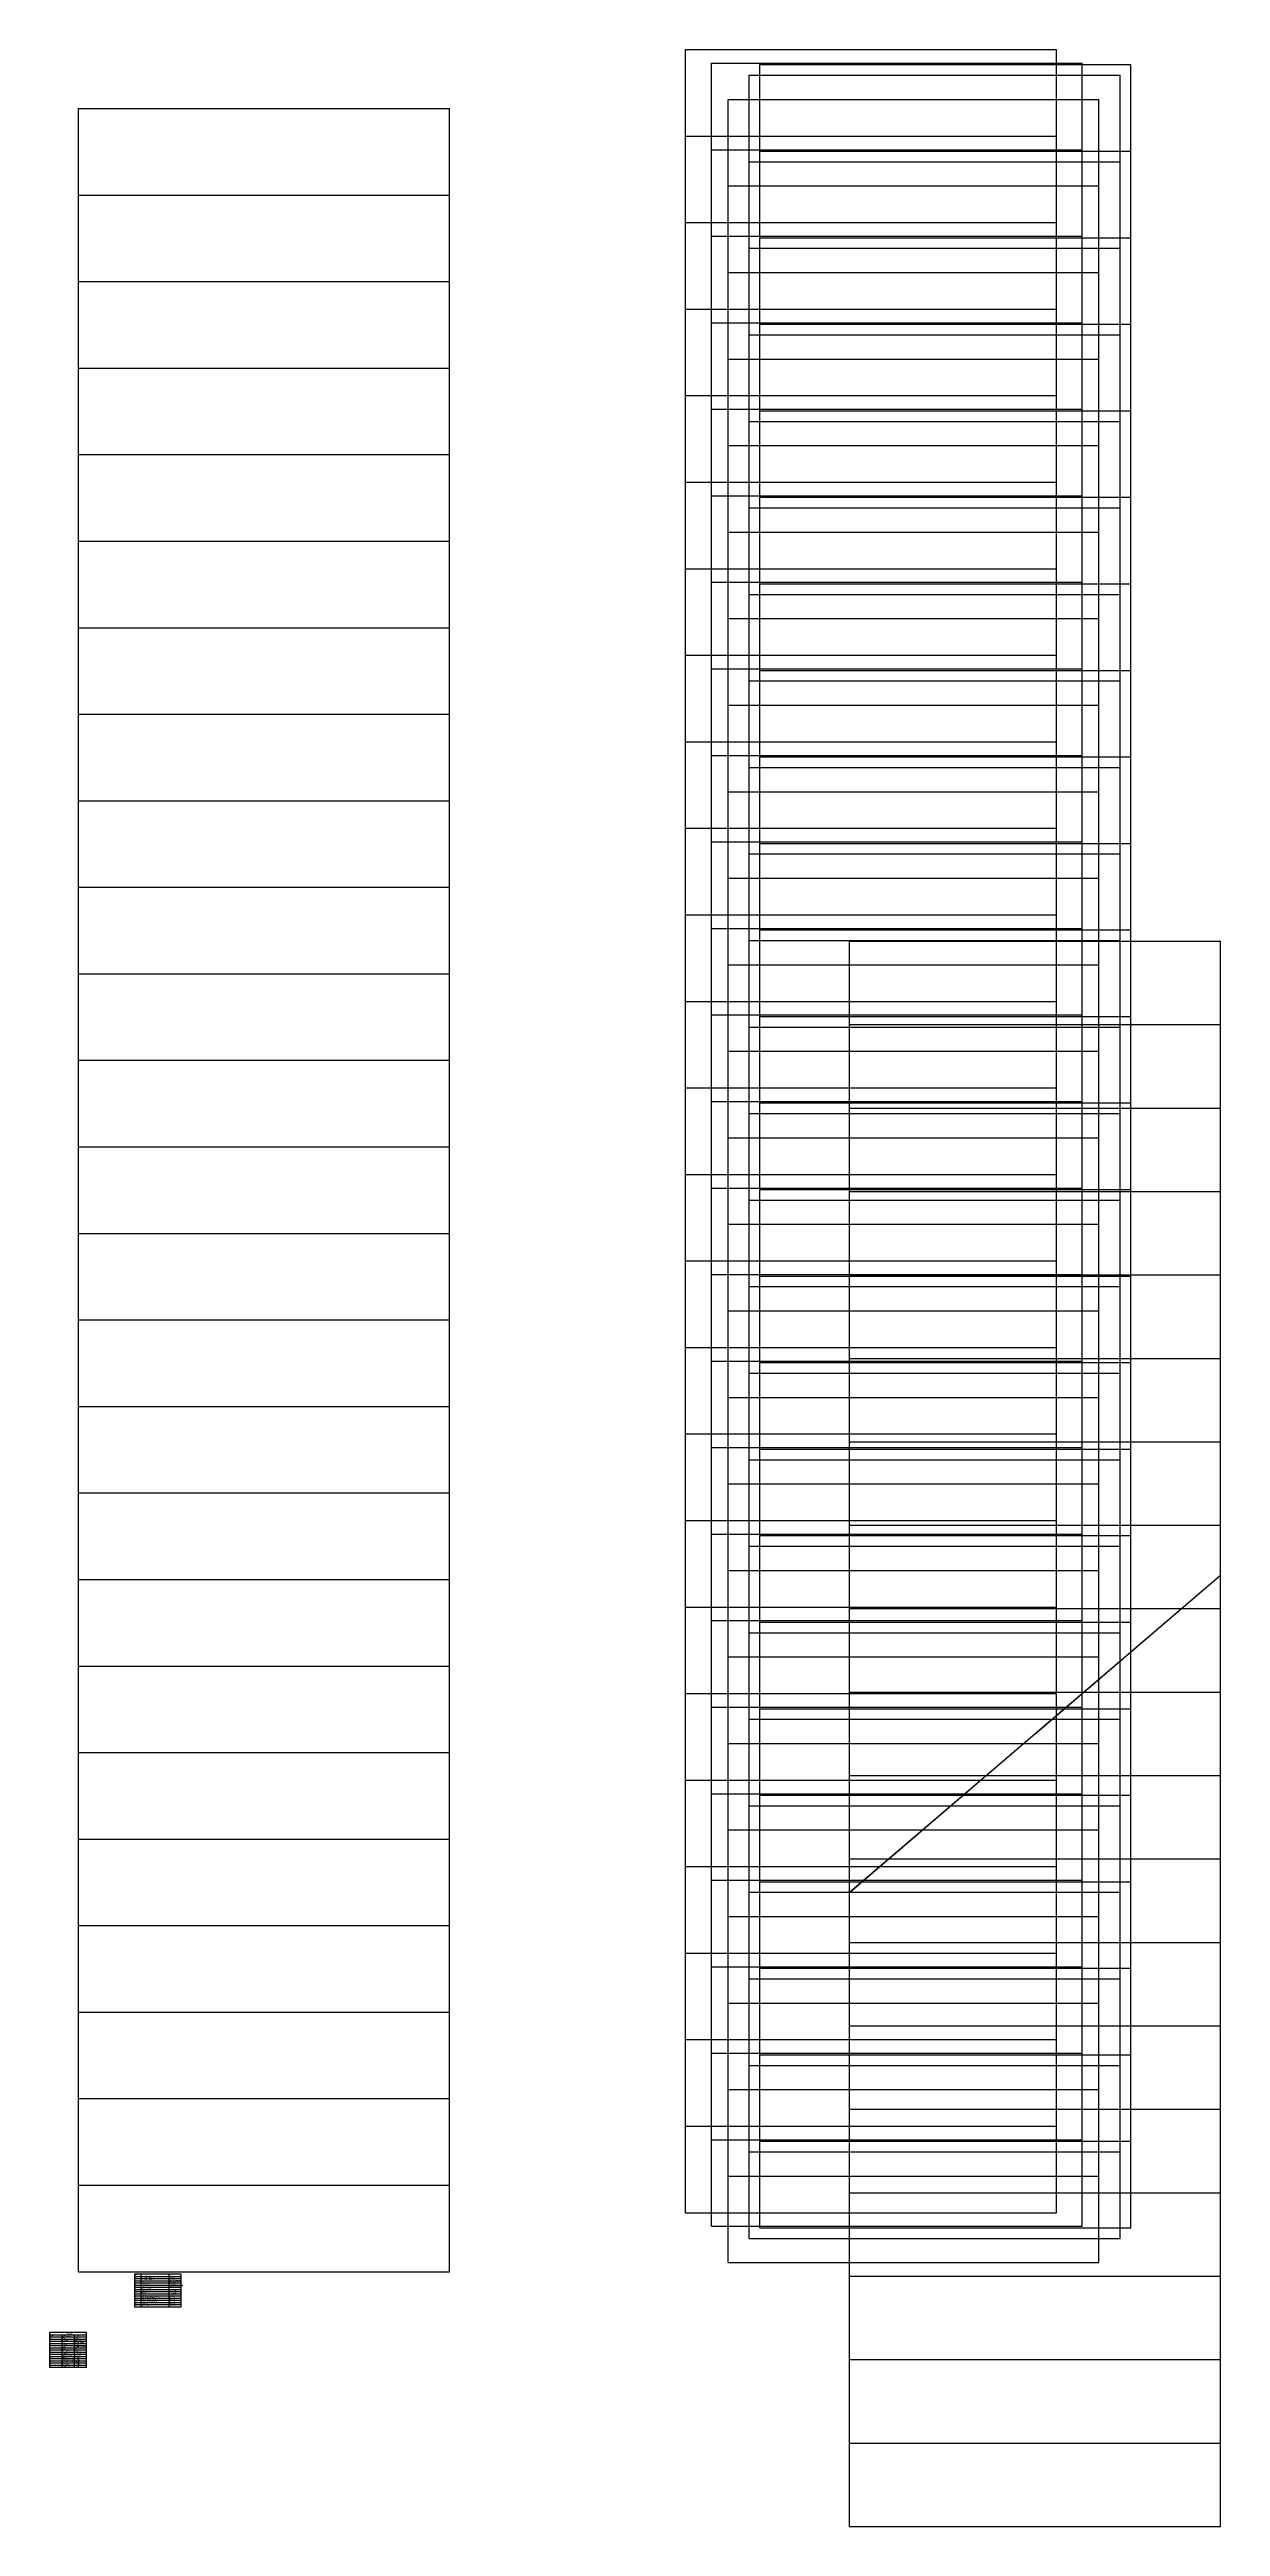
# Model space of a CAD drawing. Header units: millimetres. Extents: x -725 to 2274960, y -506 to 2980382.
# Drawn here: x -725 to 3063, y -506 to 7510 of the extents above.
import ezdxf

# ---------------------------------------------------------------- set-up
doc = ezdxf.new("R2010")
doc.units = ezdxf.units.MM
doc.header["$LTSCALE"] = 1000
doc.layers.add('PUB_TAB', color=7, linetype='Continuous')
doc.layers.add('STAIR', color=2, linetype='Continuous')
doc.styles.add('TSSD_Rein', font='tssdeng.shx', dxfattribs={"width": 0.7, "bigfont": 'hztxt.shx'})

msp = doc.modelspace()

# ---------------------------------------------------------------- linework, layer by layer
at = {"layer": 'PUB_TAB', "color": 7}
msp.add_lwpolyline([(-449.8405, 205.5586), (-298.8517, 205.5586), (-298.8517, 310.5586), (-449.8405, 310.5586)], close=True, dxfattribs=at)
for points in [[(-449.8405, 303.5586), (-298.8517, 303.5586)], [(-449.8405, 296.5586), (-298.8517, 296.5586)], [(-449.8405, 289.5586), (-298.8517, 289.5586)], [(-449.8405, 282.5586), (-298.8517, 282.5586)], [(-449.8405, 275.5586), (-298.8517, 275.5586)], [(-449.8405, 268.5586), (-298.8517, 268.5586)], [(-449.8405, 261.5586), (-298.8517, 261.5586)], [(-449.8405, 254.5586), (-298.8517, 254.5586)], [(-449.8405, 247.5586), (-298.8517, 247.5586)], [(-449.8405, 240.5586), (-298.8517, 240.5586)], [(-429.4629, 310.5586), (-429.4629, 205.5586)], [(-338.8517, 310.5586), (-338.8517, 205.5586)], [(-449.8405, 233.5586), (-298.8517, 233.5586)], [(-449.8405, 226.5586), (-298.8517, 226.5586)], [(-449.8405, 219.5586), (-298.8517, 219.5586)], [(-449.8405, 212.5586), (-298.8517, 212.5586)]]:
    msp.add_lwpolyline(points, dxfattribs=at)
at = {"layer": 'PUB_TAB'}
msp.add_lwpolyline([(-725.1004, 9.9482), (-605.1004, 9.9482), (-605.1004, 121.9482), (-725.1004, 121.9482)], close=True, dxfattribs=at)
for points in [[(-725.1004, 114.9482), (-605.1004, 114.9482)], [(-725.1004, 107.9482), (-605.1004, 107.9482)], [(-725.1004, 100.9482), (-605.1004, 100.9482)], [(-725.1004, 93.9482), (-605.1004, 93.9482)], [(-725.1004, 86.9482), (-605.1004, 86.9482)], [(-685.1004, 114.9482), (-685.1004, 9.9482)], [(-645.1004, 114.9482), (-645.1004, 9.9482)], [(-725.1004, 79.9482), (-605.1004, 79.9482)], [(-725.1004, 72.9482), (-605.1004, 72.9482)], [(-725.1004, 65.9482), (-605.1004, 65.9482)], [(-725.1004, 58.9482), (-605.1004, 58.9482)], [(-725.1004, 51.9482), (-605.1004, 51.9482)], [(-725.1004, 44.9482), (-605.1004, 44.9482)], [(-725.1004, 37.9482), (-605.1004, 37.9482)], [(-725.1004, 30.9482), (-605.1004, 30.9482)], [(-725.1004, 23.9482), (-605.1004, 23.9482)], [(-725.1004, 16.9482), (-605.1004, 16.9482)]]:
    msp.add_lwpolyline(points, dxfattribs=at)
at = {"layer": 'STAIR'}
for p, q in [((1332.6648, 509.7581), (1332.6648, 7509.7581)), ((1332.6648, 7509.7581), (2532.6648, 7509.7581)), ((1415.9424, 465.7077), (1415.9424, 7465.7077)), ((1415.9424, 7465.7077), (2615.9424, 7465.7077)), ((1572.7002, 460.8132), (1572.7002, 7460.8132)), ((1572.7002, 7460.8132), (2772.7002, 7460.8132)), ((2532.6648, 509.7581), (2532.6648, 7509.7581)), ((2615.9424, 465.7077), (2615.9424, 7465.7077)), ((2772.7002, 460.8132), (2772.7002, 7460.8132)), ((1538.4094, 426.5518), (1538.4094, 7426.5518)), ((1538.4094, 7426.5518), (2738.4094, 7426.5518)), ((2738.4094, 426.5518), (2738.4094, 7426.5518)), ((-631.7068, 318.873), (-631.7068, 7318.873)), ((-631.7068, 7318.873), (568.2932, 7318.873)), ((568.2932, 318.873), (568.2932, 7318.873)), ((1469.8279, 348.2399), (1469.8279, 7348.2399)), ((1469.8279, 7348.2399), (2669.8279, 7348.2399)), ((2669.8279, 348.2399), (2669.8279, 7348.2399)), ((1332.6648, 7229.7581), (2532.6648, 7229.7581)), ((1415.9424, 7185.7077), (2615.9424, 7185.7077)), ((1538.4094, 7146.5518), (2738.4094, 7146.5518)), ((1572.7002, 7180.8132), (2772.7002, 7180.8132)), ((1469.8279, 7068.2399), (2669.8279, 7068.2399)), ((-631.7068, 7038.873), (568.2932, 7038.873)), ((1332.6648, 6949.7581), (2532.6648, 6949.7581)), ((1415.9424, 6905.7077), (2615.9424, 6905.7077)), ((1572.7002, 6900.8132), (2772.7002, 6900.8132)), ((1538.4094, 6866.5518), (2738.4094, 6866.5518)), ((-631.7068, 6758.873), (568.2932, 6758.873)), ((1469.8279, 6788.2399), (2669.8279, 6788.2399)), ((1332.6648, 6669.7581), (2532.6648, 6669.7581)), ((1415.9424, 6625.7077), (2615.9424, 6625.7077)), ((1538.4094, 6586.5518), (2738.4094, 6586.5518)), ((1572.7002, 6620.8132), (2772.7002, 6620.8132)), ((1469.8279, 6508.2399), (2669.8279, 6508.2399)), ((-631.7068, 6478.873), (568.2932, 6478.873)), ((1332.6648, 6389.7581), (2532.6648, 6389.7581)), ((1415.9424, 6345.7077), (2615.9424, 6345.7077)), ((1572.7002, 6340.8132), (2772.7002, 6340.8132)), ((1538.4094, 6306.5518), (2738.4094, 6306.5518)), ((-631.7068, 6198.873), (568.2932, 6198.873)), ((1469.8279, 6228.2399), (2669.8279, 6228.2399)), ((1332.6648, 6109.7581), (2532.6648, 6109.7581)), ((1415.9424, 6065.7077), (2615.9424, 6065.7077)), ((1538.4094, 6026.5518), (2738.4094, 6026.5518)), ((1572.7002, 6060.8132), (2772.7002, 6060.8132)), ((1469.8279, 5948.2399), (2669.8279, 5948.2399)), ((-631.7068, 5918.873), (568.2932, 5918.873)), ((1332.6648, 5829.7581), (2532.6648, 5829.7581)), ((1415.9424, 5785.7077), (2615.9424, 5785.7077)), ((1572.7002, 5780.8132), (2772.7002, 5780.8132)), ((1538.4094, 5746.5518), (2738.4094, 5746.5518)), ((-631.7068, 5638.873), (568.2932, 5638.873)), ((1469.8279, 5668.2399), (2669.8279, 5668.2399)), ((1332.6648, 5549.7581), (2532.6648, 5549.7581)), ((1415.9424, 5505.7077), (2615.9424, 5505.7077)), ((1538.4094, 5466.5518), (2738.4094, 5466.5518)), ((1572.7002, 5500.8132), (2772.7002, 5500.8132)), ((1469.8279, 5388.2399), (2669.8279, 5388.2399)), ((-631.7068, 5358.873), (568.2932, 5358.873)), ((1332.6648, 5269.7581), (2532.6648, 5269.7581)), ((1415.9424, 5225.7077), (2615.9424, 5225.7077)), ((1572.7002, 5220.8132), (2772.7002, 5220.8132)), ((1538.4094, 5186.5518), (2738.4094, 5186.5518)), ((-631.7068, 5078.873), (568.2932, 5078.873)), ((1469.8279, 5108.2399), (2669.8279, 5108.2399)), ((1332.6648, 4989.7581), (2532.6648, 4989.7581)), ((1415.9424, 4945.7077), (2615.9424, 4945.7077)), ((1538.4094, 4906.5518), (2738.4094, 4906.5518)), ((1572.7002, 4940.8132), (2772.7002, 4940.8132)), ((1469.8279, 4828.2399), (2669.8279, 4828.2399)), ((-631.7068, 4798.873), (568.2932, 4798.873)), ((1332.6648, 4709.7581), (2532.6648, 4709.7581)), ((1415.9424, 4665.7077), (2615.9424, 4665.7077)), ((1572.7002, 4660.8132), (2772.7002, 4660.8132)), ((1538.4094, 4626.5518), (2738.4094, 4626.5518)), ((1862.7964, 1546.5331), (1862.7964, 4624.4673)), ((1862.7964, 4624.4673), (3062.7964, 4624.4673)), ((3062.7964, 2572.5331), (3062.7964, 4624.4673)), ((-631.7068, 4518.873), (568.2932, 4518.873)), ((1469.8279, 4548.2399), (2669.8279, 4548.2399)), ((1332.6648, 4429.7581), (2532.6648, 4429.7581)), ((1415.9424, 4385.7077), (2615.9424, 4385.7077)), ((1538.4094, 4346.5518), (2738.4094, 4346.5518)), ((1572.7002, 4380.8132), (2772.7002, 4380.8132)), ((1862.7964, 4354.4673), (3062.7964, 4354.4673)), ((1469.8279, 4268.2399), (2669.8279, 4268.2399)), ((-631.7068, 4238.873), (568.2932, 4238.873)), ((1332.6648, 4149.7581), (2532.6648, 4149.7581)), ((1415.9424, 4105.7077), (2615.9424, 4105.7077)), ((1572.7002, 4100.8132), (2772.7002, 4100.8132)), ((1538.4094, 4066.5518), (2738.4094, 4066.5518)), ((1862.7964, 4084.4673), (3062.7964, 4084.4673)), ((-631.7068, 3958.873), (568.2932, 3958.873)), ((1469.8279, 3988.2399), (2669.8279, 3988.2399)), ((1332.6648, 3869.7581), (2532.6648, 3869.7581)), ((1415.9424, 3825.7077), (2615.9424, 3825.7077)), ((1538.4094, 3786.5518), (2738.4094, 3786.5518)), ((1572.7002, 3820.8132), (2772.7002, 3820.8132)), ((1862.7964, 3814.4673), (3062.7964, 3814.4673)), ((1469.8279, 3708.2399), (2669.8279, 3708.2399)), ((-631.7068, 3678.873), (568.2932, 3678.873)), ((1332.6648, 3589.7581), (2532.6648, 3589.7581)), ((1415.9424, 3545.7077), (2615.9424, 3545.7077)), ((1572.7002, 3540.8132), (2772.7002, 3540.8132)), ((1862.7964, 3544.4673), (3062.7964, 3544.4673)), ((1538.4094, 3506.5518), (2738.4094, 3506.5518)), ((-631.7068, 3398.873), (568.2932, 3398.873)), ((1469.8279, 3428.2399), (2669.8279, 3428.2399)), ((1332.6648, 3309.7581), (2532.6648, 3309.7581)), ((1415.9424, 3265.7077), (2615.9424, 3265.7077)), ((1538.4094, 3226.5518), (2738.4094, 3226.5518)), ((1572.7002, 3260.8132), (2772.7002, 3260.8132)), ((1862.7964, 3274.4673), (3062.7964, 3274.4673)), ((1469.8279, 3148.2399), (2669.8279, 3148.2399)), ((-631.7068, 3118.873), (568.2932, 3118.873)), ((1332.6648, 3029.7581), (2532.6648, 3029.7581)), ((1415.9424, 2985.7077), (2615.9424, 2985.7077)), ((1572.7002, 2980.8132), (2772.7002, 2980.8132)), ((1862.7964, 3004.4673), (3062.7964, 3004.4673)), ((1538.4094, 2946.5518), (2738.4094, 2946.5518)), ((-631.7068, 2838.873), (568.2932, 2838.873)), ((1469.8279, 2868.2399), (2669.8279, 2868.2399)), ((1332.6648, 2749.7581), (2532.6648, 2749.7581)), ((1862.7964, 2734.4673), (3062.7964, 2734.4673)), ((1415.9424, 2705.7077), (2615.9424, 2705.7077)), ((1538.4094, 2666.5518), (2738.4094, 2666.5518)), ((1572.7002, 2700.8132), (2772.7002, 2700.8132)), ((1469.8279, 2588.2399), (2669.8279, 2588.2399)), ((2462.8272, 2059.5594), (3062.7964, 2572.5331)), ((2462.8718, 2059.466), (3062.7964, 2572.4015)), ((3062.7964, -505.5327), (3062.7964, 2572.4015)), ((-631.7068, 2558.873), (568.2932, 2558.873)), ((1332.6648, 2469.7581), (2532.6648, 2469.7581)), ((1415.9424, 2425.7077), (2615.9424, 2425.7077)), ((1572.7002, 2420.8132), (2772.7002, 2420.8132)), ((1862.7964, 2464.4673), (2936.4037, 2464.4673)), ((2936.5576, 2464.4673), (3062.7964, 2464.4673)), ((1538.4094, 2386.5518), (2738.4094, 2386.5518)), ((-631.7068, 2278.873), (568.2932, 2278.873)), ((1469.8279, 2308.2399), (2669.8279, 2308.2399)), ((1332.6648, 2189.7581), (2532.6648, 2189.7581)), ((1862.7964, 2194.4673), (2620.6142, 2194.4673)), ((2620.7681, 2194.4673), (3062.7964, 2194.4673)), ((1415.9424, 2145.7077), (2615.9424, 2145.7077)), ((1538.4094, 2106.5518), (2738.4094, 2106.5518)), ((1572.7002, 2140.8132), (2772.7002, 2140.8132)), ((1469.8279, 2028.2399), (2669.8279, 2028.2399)), ((1862.7964, 1546.5331), (2462.7058, 2059.4556)), ((1862.7964, 1546.4015), (2462.7504, 2059.3622)), ((2462.7504, 2059.3622), (2462.6735, 2059.5232)), ((2462.6735, 2059.5232), (2462.9077, 2059.3909)), ((2462.9077, 2059.3909), (2462.8272, 2059.5594)), ((-631.7068, 1998.873), (568.2932, 1998.873)), ((1862.7964, 1924.4673), (2304.8247, 1924.4673)), ((2304.9786, 1924.4673), (3062.7964, 1924.4673)), ((1332.6648, 1909.7581), (2532.6648, 1909.7581)), ((1415.9424, 1865.7077), (2615.9424, 1865.7077)), ((1572.7002, 1860.8132), (2772.7002, 1860.8132)), ((1538.4094, 1826.5518), (2738.4094, 1826.5518)), ((-631.7068, 1718.873), (568.2932, 1718.873)), ((1469.8279, 1748.2399), (2669.8279, 1748.2399)), ((1332.6648, 1629.7581), (2532.6648, 1629.7581)), ((1862.7964, 1654.4673), (1989.0353, 1654.4673)), ((1989.1891, 1654.4673), (3062.7964, 1654.4673)), ((1415.9424, 1585.7077), (2615.9424, 1585.7077)), ((1538.4094, 1546.5518), (2738.4094, 1546.5518)), ((1572.7002, 1580.8132), (2772.7002, 1580.8132)), ((1862.7964, -505.5327), (1862.7964, 1546.4015)), ((1469.8279, 1468.2399), (2669.8279, 1468.2399)), ((-631.7068, 1438.873), (568.2932, 1438.873)), ((1862.7964, 1384.4673), (3062.7964, 1384.4673)), ((1332.6648, 1349.7581), (2532.6648, 1349.7581)), ((1415.9424, 1305.7077), (2615.9424, 1305.7077)), ((1572.7002, 1300.8132), (2772.7002, 1300.8132)), ((1538.4094, 1266.5518), (2738.4094, 1266.5518)), ((-631.7068, 1158.873), (568.2932, 1158.873)), ((1469.8279, 1188.2399), (2669.8279, 1188.2399)), ((1332.6648, 1069.7581), (2532.6648, 1069.7581)), ((1862.7964, 1114.4673), (3062.7964, 1114.4673)), ((1415.9424, 1025.7077), (2615.9424, 1025.7077)), ((1538.4094, 986.5518), (2738.4094, 986.5518)), ((1572.7002, 1020.8132), (2772.7002, 1020.8132)), ((1469.8279, 908.2399), (2669.8279, 908.2399)), ((-631.7068, 878.873), (568.2932, 878.873)), ((1862.7964, 844.4673), (3062.7964, 844.4673)), ((1332.6648, 789.7581), (2532.6648, 789.7581)), ((1415.9424, 745.7077), (2615.9424, 745.7077)), ((1572.7002, 740.8132), (2772.7002, 740.8132)), ((1538.4094, 706.5518), (2738.4094, 706.5518)), ((-631.7068, 598.873), (568.2932, 598.873)), ((1469.8279, 628.2399), (2669.8279, 628.2399)), ((1862.7964, 574.4673), (3062.7964, 574.4673)), ((1332.6648, 509.7581), (2532.6648, 509.7581)), ((1415.9424, 465.7077), (2615.9424, 465.7077)), ((1538.4094, 426.5518), (2738.4094, 426.5518)), ((1572.7002, 460.8132), (2772.7002, 460.8132)), ((1469.8279, 348.2399), (2669.8279, 348.2399)), ((-631.7068, 318.873), (568.2932, 318.873)), ((1862.7964, 304.4673), (3062.7964, 304.4673)), ((1862.7964, 34.4673), (3062.7964, 34.4673)), ((1862.7964, -235.5327), (3062.7964, -235.5327)), ((1862.7964, -505.5327), (3062.7964, -505.5327))]:
    msp.add_line(p, q, dxfattribs=at)

# ---------------------------------------------------------------- texts
at = {"layer": 'PUB_TAB', "color": 7, "style": 'TSSD_Rein', "width": 0.7}
for s, p in [('序号', (-447.6005, 305.7986)), ('1', (-447.6005, 298.7986)), ('1', (-447.6005, 277.7986)), ('1', (-447.6005, 263.7986)), ('1', (-447.6005, 235.7986)), ('2', (-447.6005, 291.7986)), ('2', (-447.6005, 256.7986)), ('3', (-447.6005, 249.7986)), ('板房防台风', (-427.2229, 277.7986)), ('拆除混凝土面层', (-427.2229, 235.7986)), ('挖基坑土方', (-427.2229, 256.7986)), ('玻璃钢化粪池', (-427.2229, 263.7986)), ('回填方', (-427.2229, 249.7986)), ('UPVC', (-427.2229, 298.7986)), ('UPVC', (-427.2229, 291.7986)), ('（一）', (-427.2229, 305.7986)), ('（五）', (-427.2229, 284.7986)), ('（六）', (-427.2229, 270.7986)), ('（七）', (-427.2229, 242.7986)), ('排水管', (-414.5583, 298.7986)), ('排水管', (-414.5583, 291.7986)), ('DN110', (-400.8228, 298.7986)), ('DN50', (-400.8228, 291.7986)), ('22cm(', (-399.7829, 235.7986)), ('车行道', (-383.4998, 235.7986)), (')', (-371.7398, 235.7986)), ('集装箱', (-336.6117, 284.7986)), ('1', (-336.6117, 263.7986)), ('玻璃钢成品化粪池', (-336.6117, 270.7986)), ('污水管', (-336.6117, 305.7986)), ('管道过路', (-336.6117, 242.7986)), ('30.00m', (-336.6117, 298.7986)), ('47.00m3', (-336.6117, 249.7986)), ('6.00m', (-336.6117, 291.7986)), ('67.58m2', (-336.6117, 277.7986)), ('59.00m3', (-336.6117, 256.7986)), ('6.00m2', (-336.6117, 235.7986)), ('个', (-333.5963, 263.7986)), ('(', (-324.8517, 284.7986)), ('抗风加固', (-321.8363, 284.7986)), (')', (-306.1563, 284.7986)), ('2', (-447.6005, 228.7986)), ('3', (-447.6005, 221.7986)), ('4', (-447.6005, 214.7986)), ('5', (-447.6005, 207.7986)), ('石屑垫层', (-427.2229, 214.7986)), ('拆除基层', (-427.2229, 228.7986)), ('挖沟槽土方', (-427.2229, 207.7986)), ('22cmC25', (-427.2229, 221.7986)), ('15cm(', (-411.5429, 228.7986)), ('混凝土路面', (-404.7583, 221.7986)), ('车行道', (-395.2598, 228.7986)), (')', (-383.4998, 228.7986)), ('2.00m3', (-336.6117, 207.7986)), ('6.00m2', (-336.6117, 228.7986)), ('6.00m2', (-336.6117, 221.7986)), ('6.00m2', (-336.6117, 214.7986))]:
    msp.add_text(s, height=5.6, dxfattribs=at).set_placement(p)
at = {"layer": 'PUB_TAB'}
for s, p in [('序号', (-723.7004, 109.3482)), ('2', (-723.7004, 95.3482)), ('1', (-723.7004, 102.3482)), ('1', (-723.7004, 81.3482)), ('石屑垫层', (-683.7004, 95.3482)), ('板房防台风', (-683.7004, 81.3482)), ('UPVC', (-683.7004, 107.2482)), ('DN110', (-683.7004, 102.3482)), ('（一）', (-683.7004, 109.3482)), ('（五）', (-683.7004, 88.3482)), ('天正表格', (-670.3504, 116.6982)), ('排水管', (-668.5338, 107.2482)), ('集装箱', (-643.7004, 88.3482)), ('30.00m', (-643.7004, 102.3482)), ('污水管', (-643.7004, 109.3482)), ('67.58m2', (-643.7004, 81.3482)), ('1065.00m2', (-643.7004, 95.3482)), ('(', (-634.9504, 88.3482)), ('抗风加固', (-632.6171, 88.3482)), (')', (-620.9504, 88.3482)), ('4', (-723.7004, 18.3482)), ('3', (-723.7004, 53.3482)), ('3', (-723.7004, 25.3482)), ('5', (-723.7004, 11.3482)), ('2', (-723.7004, 60.3482)), ('2', (-723.7004, 32.3482)), ('1', (-723.7004, 67.3482)), ('1', (-723.7004, 39.3482)), ('石屑垫层', (-683.7004, 18.3482)), ('拆除混凝土面层', (-683.7004, 44.2482)), ('拆除基层', (-683.7004, 32.3482)), ('挖基坑土方', (-683.7004, 60.3482)), ('挖沟槽土方', (-683.7004, 11.3482)), ('玻璃钢化粪池', (-683.7004, 67.3482)), ('22cmC25', (-683.7004, 25.3482)), ('车行道', (-683.7004, 39.3482)), ('回填方', (-683.7004, 53.3482)), ('（六）', (-683.7004, 74.3482)), ('（七）', (-683.7004, 46.3482)), (')', (-674.9504, 39.3482)), ('15cm(', (-672.0338, 32.3482)), ('22cm(', (-663.2838, 44.2482)), ('混凝土路面', (-659.2004, 25.3482)), ('车行道', (-656.8671, 32.3482)), (')', (-648.1171, 32.3482)), ('47.00m3', (-643.7004, 53.3482)), ('59.00m3', (-643.7004, 60.3482)), ('玻璃钢成品化粪池', (-643.7004, 74.3482)), ('管道过路', (-643.7004, 46.3482)), ('2.00m3', (-643.7004, 11.3482)), ('6.00m2', (-643.7004, 39.3482)), ('6.00m2', (-643.7004, 32.3482)), ('6.00m2', (-643.7004, 25.3482)), ('6.00m2', (-643.7004, 18.3482)), ('1', (-643.7004, 67.3482)), ('个', (-641.3671, 67.3482))]:
    msp.add_text(s, height=3.5, dxfattribs=at).set_placement(p)

doc.saveas('drawing.dxf')
